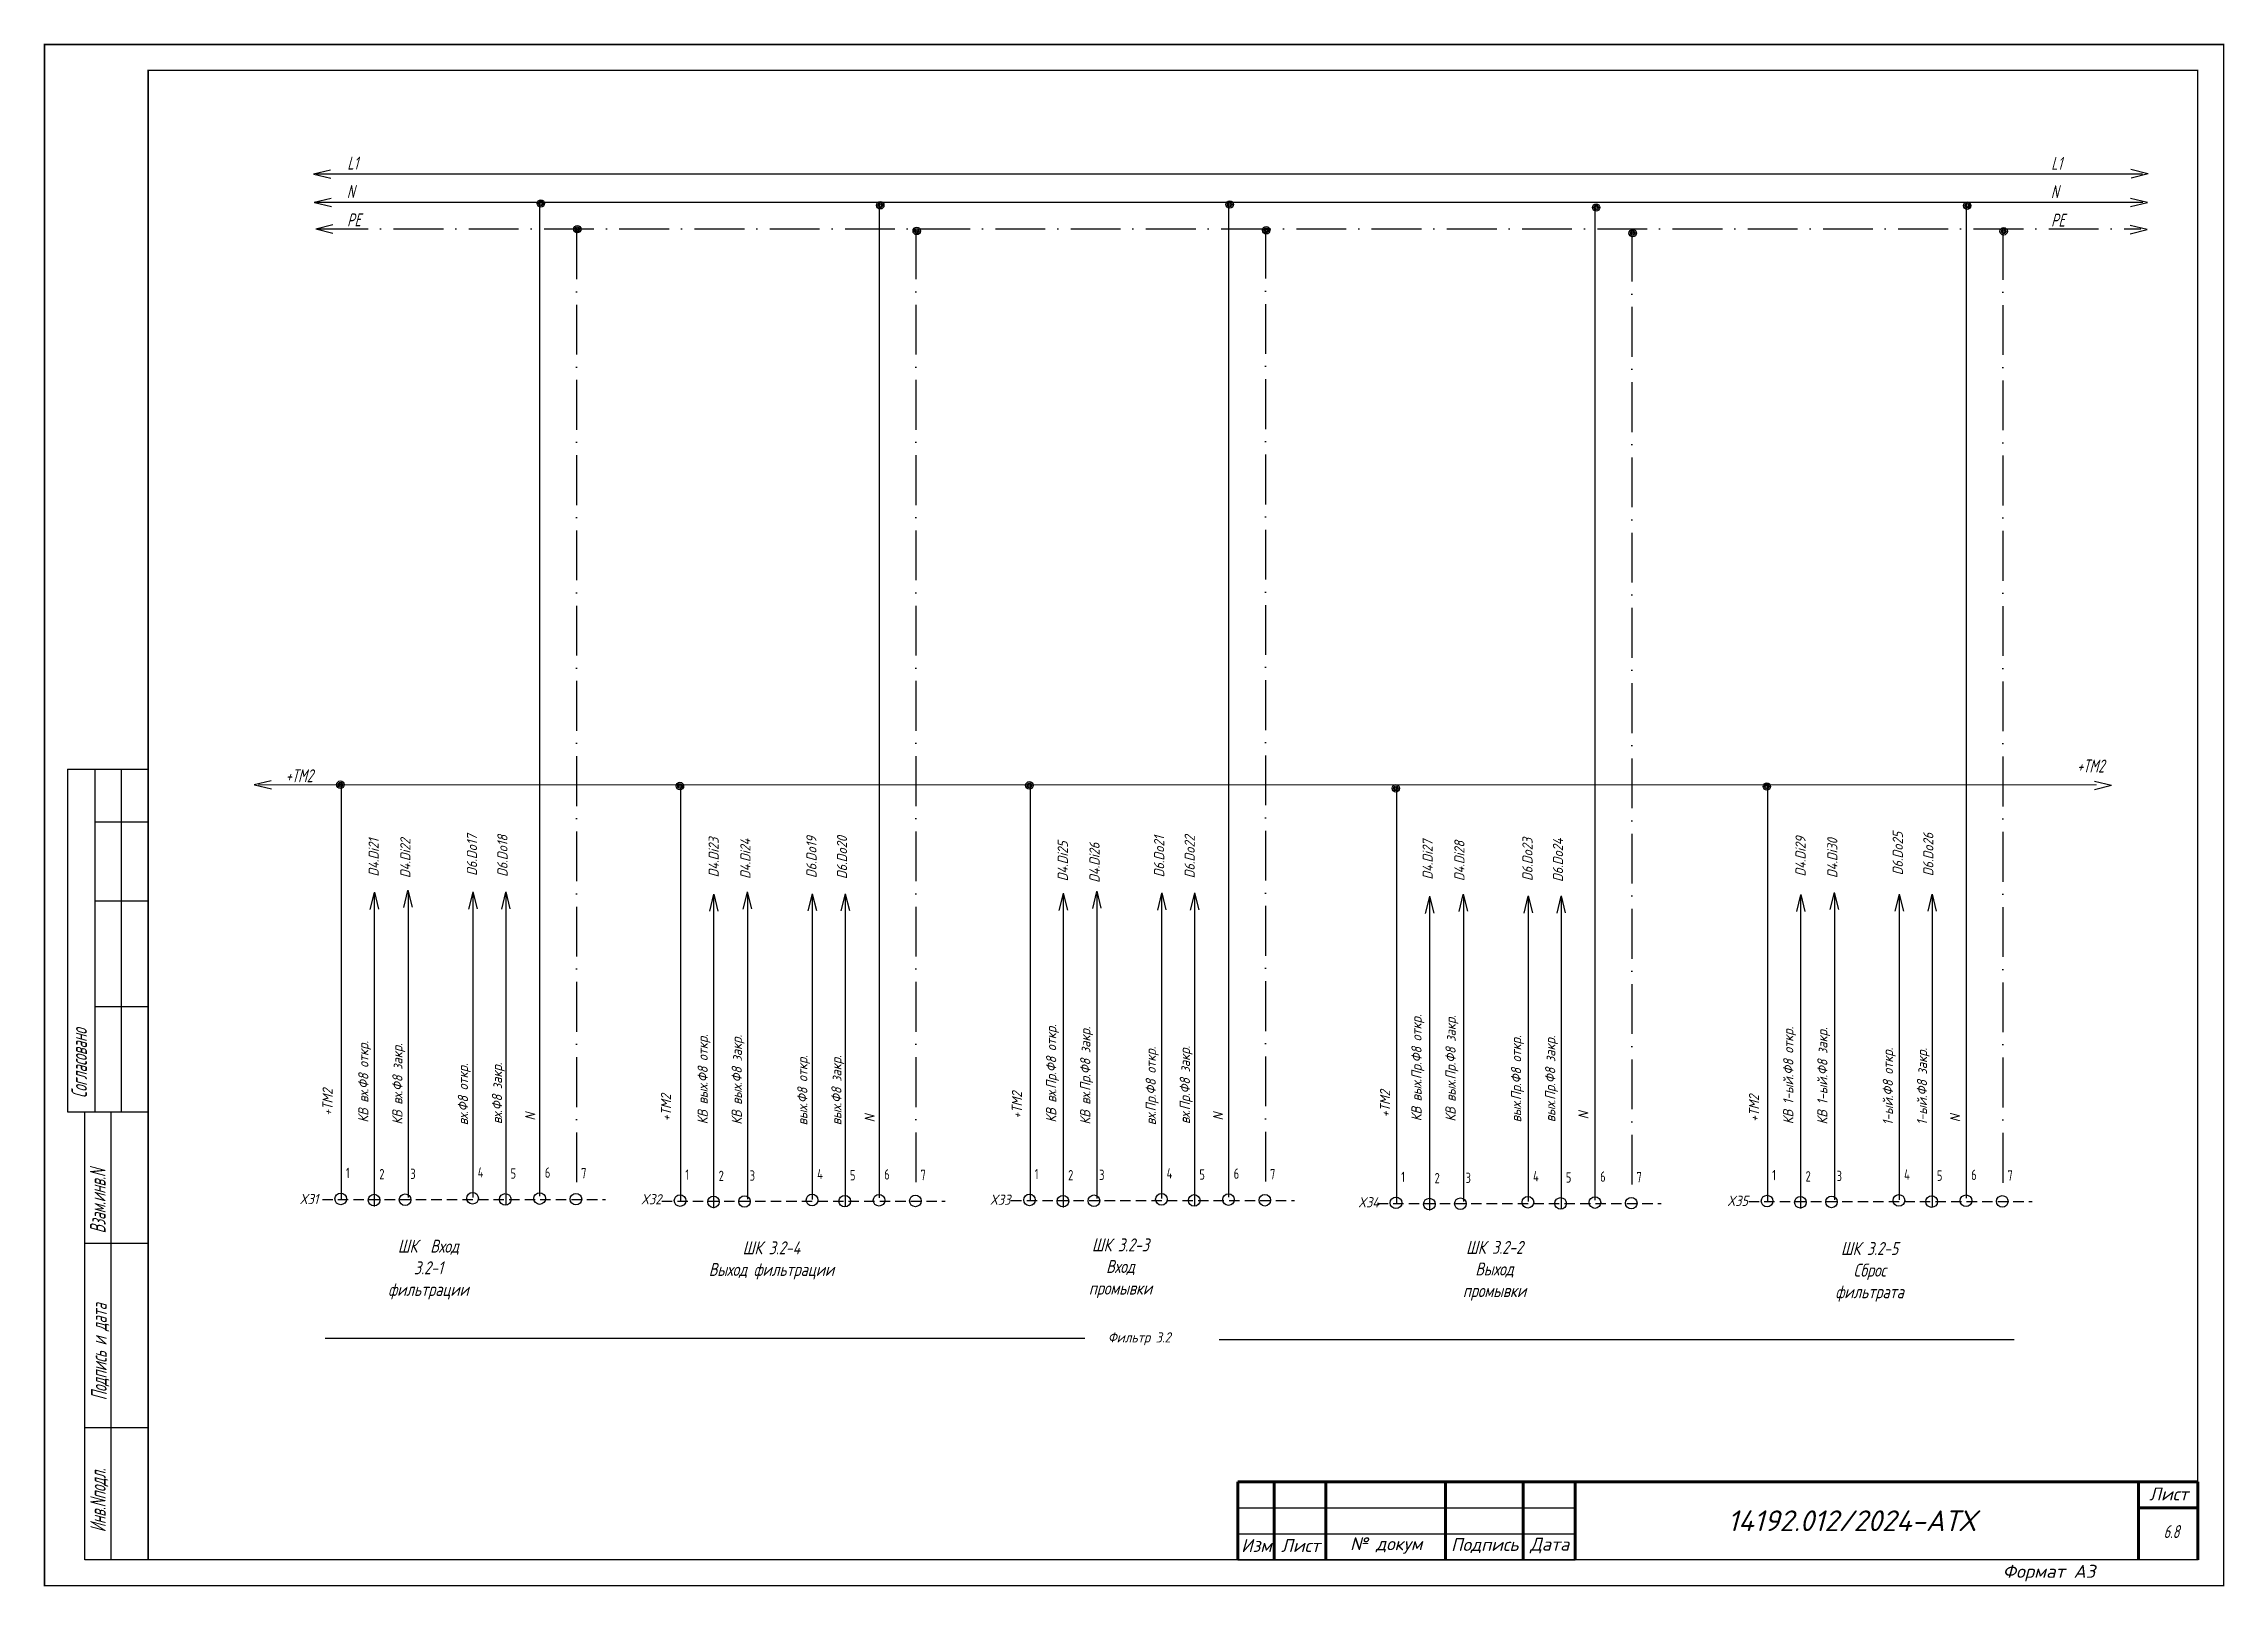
# Model space of a CAD drawing. Header units: millimetres. Extents: x 1510 to 10524, y 7125 to 13164.
# Drawn here: x 6040.6 to 6460.9, y 9092.8 to 9390.1 of the extents above; entities that cross this region are included whole.
import ezdxf
from ezdxf.enums import TextEntityAlignment as Align

# ---------------------------------------------------------------- set-up
doc = ezdxf.new("R2010")
doc.units = ezdxf.units.MM
doc.header["$LTSCALE"] = 4
for name, pattern in [('ACAD_ISO10W100', [18, 12, -3, 0, -3]), ('DASHED', [0.75, 0.5, -0.25]), ('SolidLine', [0])]:
    doc.linetypes.add(name, pattern=pattern)
for name, color, linetype in [('LOC', 8, 'Continuous'), ('RED_2.5mm^2', 1, 'Continuous'), ('SYMS', 7, 'Continuous'), ('Вспомогательная', 1, 'Continuous'), ('Текст', 2, 'Continuous')]:
    doc.layers.add(name, color=color, linetype=linetype)
for name, color, linetype, lineweight in [('RAMKA', 7, 'Continuous', 25), ('SHTAMP', 7, 'SolidLine', 25), ('Основеая', 5, 'Continuous', 60), ('СХЕМА', 7, 'Continuous', 25)]:
    doc.layers.add(name, color=color, linetype=linetype, lineweight=lineweight)
doc.styles.add('COTES', font='cs_gost2304.shx', dxfattribs={"width": 0.75, "oblique": 15})
doc.styles.add('ISOCPEUR', font='isocpeui.ttf')
doc.styles.add('Simplex00.10.00', font='simplex.shx')
doc.styles.add('Simplex25.085.15', font='', dxfattribs={"width": 0.85, "oblique": 15, "height": 2.5})
doc.styles.add('WD', font='romans.shx')
doc.styles.add('ГОСТ', font='isocpeur.ttf', dxfattribs={"oblique": 15})
doc.styles.add('Стиль мой-1', font='', dxfattribs={"width": 0.85, "oblique": 15, "height": 2.5})
doc.styles.get('Simplex25.085.15').set_extended_font_data('GOST type A')
doc.styles.get('Стиль мой-1').set_extended_font_data('GOST type A')

msp = doc.modelspace()

# ---------------------------------------------------------------- texts
at = {"style": 'Simplex25.085.15', "oblique": 15}
for s, height, width, p in [('L1', 2.5, 0.85, (6099.09, 9365.83)), ('L1', 2.5, 0.85, (6427.49, 9365.79)), ('N', 2.5, 0.85, (6099.01, 9360.35)), ('N', 2.5, 0.85, (6427.42, 9360.31)), ('PE', 2.5, 0.85, (6099.06, 9354.88)), ('PE', 2.5, 0.85, (6427.47, 9354.84)), ('+ТМ2', 2.5, 0.85, (6432.47, 9249.64)), ('+ТМ2', 2.5, 0.85, (6087.22, 9247.77)), ('X31', 1.961, 1.083459, (6089.89, 9166.46)), ('X32', 1.961, 1.083459, (6155.7, 9166.43)), ('X33', 1.961, 1.083459, (6222.93, 9166.33)), ('X34', 1.961, 1.083459, (6293.9, 9165.84)), ('X35', 1.961, 1.083459, (6365.05, 9166.12)), ('Фильтр 3.2', 1.961, 1.083459, (6245.68, 9139.8))]:
    msp.add_text(s, height=height, dxfattribs=dict(at, width=width)).set_placement(p)
at = {"color": 3, "style": 'Simplex25.085.15', "oblique": 15, "width": 1.083459}
for s, p in [('D6.Do25', (6398.9, 9229.84)), ('D4.Di21', (6105.15, 9229.58)), ('D4.Di22', (6111.27, 9229.29)), ('D6.Do17', (6124.1, 9229.72)), ('D6.Do18', (6129.98, 9229.52)), ('D4.Di23', (6170.68, 9229.43)), ('D4.Di24', (6176.8, 9229.13)), ('D6.Do19', (6189.53, 9229.3)), ('D6.Do20', (6195.42, 9229.1)), ('D4.Di25', (6237.97, 9228.68)), ('D4.Di26', (6244.09, 9228.39)), ('D6.Do21', (6256.54, 9229.44)), ('D6.Do22', (6262.43, 9229.25)), ('D4.Di27', (6308.29, 9229)), ('D4.Di28', (6314.41, 9228.71)), ('D6.Do23', (6327.53, 9228.73)), ('D6.Do24', (6333.41, 9228.54)), ('D4.Di29', (6380.16, 9229.59)), ('D4.Di30', (6386.28, 9229.3)), ('D6.Do26', (6404.78, 9229.65))]:
    msp.add_text(s, height=1.961, rotation=90, dxfattribs=at).set_placement(p)
at = {"style": 'Simplex25.085.15', "oblique": 15, "width": 1.083459}
for s, height, p in [('КВ вх.Пр.Ф8 откр.', 1.9613, (6235.73, 9182.18)), ('КВ вх.Пр.Ф8 закр.', 1.9613, (6242.3, 9181.79)), ('КВ вых.Пр.Ф8 откр.', 1.9613, (6306.14, 9182.43)), ('КВ вых.Пр.Ф8 закр.', 1.9613, (6312.71, 9182.36)), ('КВ 1-ый.Ф8 откр.', 1.9613, (6377.79, 9181.86)), ('КВ 1-ый.Ф8 закр.', 1.9613, (6384.36, 9181.8)), ('КВ вх.Ф8 откр.', 1.9613, (6103.16, 9182.17)), ('КВ вх.Ф8 закр.', 1.9613, (6109.73, 9181.78)), ('КВ вых.Ф8 откр.', 1.9613, (6168.57, 9181.84)), ('КВ вых.Ф8 закр.', 1.9613, (6175.14, 9181.77)), ('вх.Пр.Ф8 откр.', 1.9613, (6254.93, 9181.68)), ('вх.Пр.Ф8 закр.', 1.9613, (6261.5, 9181.91)), ('вых.Пр.Ф8 откр.', 1.9613, (6325.34, 9182.22)), ('вых.Пр.Ф8 закр.', 1.9613, (6331.91, 9182.26)), ('1-ый.Ф8 откр.', 1.9613, (6396.99, 9181.66)), ('1-ый.Ф8 закр.', 1.9613, (6403.56, 9181.69)), ('вх.Ф8 откр.', 1.9613, (6122.36, 9181.67)), ('вх.Ф8 закр.', 1.9613, (6128.93, 9181.89)), ('вых.Ф8 откр.', 1.9613, (6187.77, 9181.64)), ('вых.Ф8 закр.', 1.9613, (6194.34, 9181.67)), ('+ТМ2', 1.961, (6096.28, 9183.46)), ('+ТМ2', 1.961, (6161.5, 9182.41)), ('+ТМ2', 1.961, (6229.13, 9182.89)), ('+ТМ2', 1.961, (6300.08, 9183.17)), ('+ТМ2', 1.961, (6371.19, 9182.28)), ('N', 1.96, (6135.33, 9182.56)), ('N', 1.96, (6200.74, 9182.22)), ('N', 1.96, (6267.9, 9182.57)), ('N', 1.96, (6338.31, 9182.81)), ('N', 1.96, (6409.96, 9182.24))]:
    msp.add_text(s, height=height, rotation=90, dxfattribs=at).set_placement(p)
at = {"color": 7, "lineweight": 25, "insert": (6449.15, 9104.61), "char_height": 2.5, "attachment_point": 1, "style": 'Стиль мой-1'}
msp.add_mtext_dynamic_manual_height_columns('6.8', width=5.3031, gutter_width=12.5, heights=[0], dxfattribs=at)
at = {"layer": 'SHTAMP', "color": 0, "style": 'ISOCPEUR'}
msp.add_text('14192.012/2024-АТХ', height=4, dxfattribs=at).set_placement((6389, 9103.45), align=Align.CENTER)
at = {"layer": 'SYMS', "linetype": 'Continuous', "char_height": 2.5, "attachment_point": 2}
for s, insert, width in [('{\\Fsimplex|c204;\\Q15;\\W0.75;\\C0;ШК  Вход 3.2-1 фильтрации}', (6114.72, 9159.61), 16.2192), ('{\\Fsimplex|c204;\\Q15;\\W0.75;\\C0;ШК 3.2-4\\PВыход фильтрации}', (6180.83, 9159.29), 27.2347), ('{\\Fsimplex|c204;\\Q15;\\W0.75;\\C0;ШК 3.2-3\\PВход промывки}', (6248.1, 9159.86), 16.2192), ('{\\Fsimplex|c204;\\Q15;\\W0.75;\\C0;ШК 3.2-2 Выход промывки}', (6320.19, 9159.38), 16.2192), ('{\\Fsimplex|c204;\\Q15;\\W0.75;\\C0;ШК 3.2-5\\PСброс фильтрата}', (6392.48, 9159.16), 16.2192)]:
    msp.add_mtext(s, dxfattribs=dict(at, insert=insert, width=width))

# ---------------------------------------------------------------- blocks, each defined once
blk = doc.blocks.new('Формат А3')
at = {"color": 0, "linetype": 'Continuous', "const_width": 0.3}
for points in [[(-420, 297), (0, 297), (0, 0), (-420, 0)], [(-400, 5), (-400, 292), (-5, 292), (-5, 5)]]:
    blk.add_lwpolyline(points, close=True, dxfattribs=at)
at = {"color": 0, "linetype": 'Continuous', "style": 'Simplex00.10.00', "oblique": 15}
blk.add_text('Формат А3', height=2.5, dxfattribs=at).set_placement((-33.67, 2.75), align=Align.MIDDLE_CENTER)
blk = doc.blocks.new('A$C73A268AF')
at = {"lineweight": 30}
for p, q in [((4.57, 157.46), (20.05, 157.46)), ((4.57, 157.46), (4.57, 91.46)), ((9.89, 157.46), (9.89, 91.46)), ((14.97, 157.46), (14.97, 91.46)), ((9.89, 147.31), (20.05, 147.31)), ((9.89, 132.08), (20.05, 132.08)), ((9.89, 111.77), (20.05, 111.77)), ((4.57, 91.46), (20.05, 91.46)), ((7.96, 5.15), (7.96, 91.46)), ((13.04, 5.15), (13.04, 91.46)), ((20.15, 66.08), (7.96, 66.08)), ((20.15, 30.54), (7.96, 30.54))]:
    blk.add_line(p, q, dxfattribs=at)
blk.add_lwpolyline([(20.15, 5.15), (7.96, 5.15)], dxfattribs=at)
at = {"layer": 'Вспомогательная', "color": 7}
for p, q in [((230.15, 15.15), (295.15, 15.15)), ((230.15, 10.15), (295.15, 10.15)), ((230.15, 5.15), (295.15, 5.15))]:
    blk.add_line(p, q, dxfattribs=at)
at = {"layer": 'Основеая', "color": 7}
for p, q in [((230.15, 20.15), (230.15, 5.15)), ((415.15, 20.15), (230.15, 20.15)), ((237.15, 20.15), (237.15, 5.15)), ((247.15, 20.15), (247.15, 5.15)), ((270.15, 20.15), (270.15, 5.15)), ((285.15, 20.15), (285.15, 5.15)), ((295.15, 20.15), (295.15, 5.15)), ((403.72, 20.15), (403.72, 5.15)), ((415.15, 20.15), (415.15, 5.15)), ((403.72, 15.15), (415.15, 15.15))]:
    blk.add_line(p, q, dxfattribs=at)
blk.add_blockref('Формат А3', (420.15, 0.15))
at = {"layer": 'RAMKA', "style": 'COTES', "oblique": 15, "width": 0.75}
for s, p in [('Согласовано', (8.35, 94.1)), ('Взам.инв.N', (11.94, 68.02)), ('Подпись и дата', (12.17, 35.86)), ('Инв.Nподл.', (11.97, 10.43))]:
    blk.add_text(s, height=3, rotation=90, dxfattribs=at).set_placement(p)
at = {"layer": 'Текст', "color": 7, "char_height": 2.5, "style": 'ГОСТ'}
for s, insert, width, attachment_point in [('{\\fISOCPEUR|b0|i0|c204|p34;Лист}', (413.32, 17.81), 11.4585, 6), ('{\\fISOCPEUR|b0|i0|c204|p34;Изм}', (233.75, 7.88), 7, 5), ('{\\fISOCPEUR|b0|i0|c204|p34;Лист}', (242.25, 7.88), 10, 5), ('{\\fISOCPEUR|b0|i0|c204|p34;№ докум}', (258.75, 7.88), 23, 5), ('{\\fISOCPEUR|b0|i0|c204|p34;Подпись}', (277.75, 7.88), 15, 5), ('{\\fISOCPEUR|b0|i0|c204|p34;Дата}', (290.25, 7.88), 10, 5)]:
    blk.add_mtext(s, dxfattribs=dict(at, insert=insert, width=width, attachment_point=attachment_point))
blk = doc.blocks.new('WDDOT')
for radius in [0.72, 0.449, 0.223]:
    blk.add_circle((0, 0), radius)
blk = doc.blocks.new('VT0W02')
blk.add_circle((0, 0), 0.0699)
at = {"style": 'WD'}
for tag, p, width in [('INST', (0.062, 0.42), 0.7), ('LOC', (0.062, 0.25), 0.7), ('DESC1', (0.053, -0.385), 0.8)]:
    blk.add_attdef(tag, p, '', height=0.125, dxfattribs=dict(at, width=width))
at = {"style": 'WD', "flags": 1}
for tag, p, height in [('X4TERM01', (-0.07, 0), 0.0125), ('X4TERMDESC01', (-0.055, -0.023), 0.025), ('X2TERMDESC01', (-0.006, 0.029), 0.025), ('STRIPSEQ', (0, 0), 0.00125), ('X2TERM01', (0, 0.07), 0.0125), ('X1TERMDESC01', (0.039, -0.003), 0.025), ('X1TERM01', (0.07, 0), 0.0125), ('LINKTERM', (0, -0.002), 0.00125), ('X8TERM01', (0, -0.07), 0.0125), ('X8TERMDESC01', (0, -0.054), 0.025)]:
    blk.add_attdef(tag, p, '', height=height, dxfattribs=at)
at = {"linetype": 'Continuous', "style": 'WD'}
for tag, p, height, width, flags in [('WIRENO', (0.062, 0.094), 0.125, 0.8, 8), ('TAGSTRIP', (0.053, -0.229), 0.125, 0.9, 8), ('DESC2', (0.053, -0.541), 0.125, 0.8, 8), ('CAT', (0.213, -0.406), 0.109, 0.8, 1), ('DESC3', (0.053, -0.698), 0.125, 0.8, 8)]:
    blk.add_attdef(tag, p, '', height=height, dxfattribs=dict(at, width=width, flags=flags))
at = {"linetype": 'Continuous', "style": 'WD', "width": 0.8, "flags": 1}
blk.add_attdef('MFG', text='', height=0.109, dxfattribs=at).set_placement((0.088, -0.406), align=Align.RIGHT)
at = {"style": 'WD', "width": 0.7, "flags": 1}
blk.add_attdef('ASSYCODE', (0.062, -0.281), '', height=0.01, dxfattribs=at)

# ---------------------------------------------------------------- linework, layer by layer
at = {"linetype": 'DASHED'}
for p, q in [((6094.29, 9167.38), (6148.89, 9167.38)), ((6159.71, 9167.04), (6214.31, 9167.04)), ((6227.06, 9167.18), (6281.66, 9167.18)), ((6369.19, 9166.96), (6423.79, 9166.96)), ((6297.68, 9166.61), (6352.29, 9166.61))]:
    msp.add_line(p, q, dxfattribs=at)
at = {"color": 7, "ltscale": 0.2}
for p, q in [((6241.21, 9140.55), (6094.8, 9140.55)), ((6267.16, 9140.37), (6420.35, 9140.37))]:
    msp.add_line(p, q, dxfattribs=at)
at = {"layer": 'RED_2.5mm^2', "linetype": 'Continuous', "ltscale": 0.2}
for p, q in [((6093.12, 9365.01), (6445.1, 9365.01)), ((6092.72, 9359.53), (6445.15, 9359.53)), ((6136.17, 9359.45), (6136.17, 9168.02)), ((6201.58, 9359.45), (6201.58, 9167.68)), ((6268.93, 9359.59), (6268.93, 9167.82)), ((6339.56, 9359.02), (6339.56, 9167.25)), ((6411.07, 9359.37), (6411.07, 9167.6)), ((6097.93, 9246.84), (6097.93, 9167.43)), ((6163.34, 9246.71), (6163.34, 9167.09)), ((6230.69, 9247.19), (6230.69, 9167.23)), ((6301.32, 9246.79), (6301.32, 9166.66)), ((6372.83, 9246.99), (6372.83, 9167.01)), ((6104.28, 9226.25), (6104.28, 9166.01)), ((6110.82, 9226.4), (6110.82, 9167.73)), ((6123.28, 9226.51), (6123.28, 9167.72)), ((6129.63, 9226.54), (6129.63, 9166.3)), ((6169.69, 9225.91), (6169.69, 9165.68)), ((6176.23, 9226.07), (6176.23, 9167.39)), ((6188.69, 9226.17), (6188.69, 9167.38)), ((6195.04, 9226.2), (6195.04, 9165.97)), ((6237.04, 9226.05), (6237.04, 9165.81)), ((6243.58, 9226.2), (6243.58, 9167.53)), ((6256.04, 9226.31), (6256.04, 9167.52)), ((6262.39, 9226.34), (6262.39, 9166.1)), ((6314.21, 9225.64), (6314.21, 9166.96)), ((6326.67, 9225.74), (6326.67, 9166.95)), ((6333.02, 9225.77), (6333.02, 9165.54)), ((6379.18, 9225.83), (6379.18, 9165.6)), ((6385.72, 9225.99), (6385.72, 9167.31)), ((6398.17, 9226.09), (6398.17, 9167.3)), ((6404.52, 9226.12), (6404.52, 9165.89)), ((6307.67, 9225.48), (6307.67, 9165.25))]:
    msp.add_line(p, q, dxfattribs=at)
at = {"layer": 'RED_2.5mm^2', "linetype": 'ACAD_ISO10W100', "ltscale": 0.2}
for p, q in [((6093.52, 9354.38), (6444.74, 9354.38)), ((6143.29, 9354.28), (6143.29, 9169.01)), ((6208.7, 9354.28), (6208.7, 9168.68)), ((6276.05, 9354.42), (6276.05, 9168.82)), ((6346.68, 9353.85), (6346.68, 9168.25)), ((6418.19, 9354.2), (6418.19, 9168.6))]:
    msp.add_line(p, q, dxfattribs=at)
at = {"layer": 'SYMS', "linetype": 'Continuous', "ltscale": 0.2}
for p, q in [((6092.61, 9364.99), (6095.88, 9365.8)), ((6092.64, 9364.95), (6095.91, 9364.15)), ((6446.13, 9365.04), (6442.86, 9365.84)), ((6446.17, 9365.01), (6442.9, 9364.2)), ((6092.72, 9359.53), (6096, 9360.34)), ((6446.02, 9359.47), (6442.75, 9360.27)), ((6092.76, 9359.5), (6096.03, 9358.7)), ((6446.06, 9359.44), (6442.78, 9358.63)), ((6093.01, 9354.43), (6096.28, 9355.24)), ((6093.05, 9354.4), (6096.32, 9353.6)), ((6445.96, 9354.26), (6442.69, 9355.05)), ((6446, 9354.22), (6442.73, 9353.41)), ((6081.16, 9247.32), (6084.43, 9248.13)), ((6081.2, 9247.29), (6084.47, 9246.49)), ((6439.1, 9247.14), (6435.83, 9247.94)), ((6439.14, 9247.11), (6435.86, 9246.3)), ((6104.27, 9226.52), (6103.47, 9223.25)), ((6104.31, 9226.56), (6105.12, 9223.29)), ((6110.73, 9226.92), (6109.93, 9223.65)), ((6110.77, 9226.95), (6111.58, 9223.68)), ((6123.26, 9226.59), (6122.46, 9223.32)), ((6123.29, 9226.63), (6124.1, 9223.35)), ((6129.6, 9226.59), (6128.8, 9223.32)), ((6129.64, 9226.63), (6130.45, 9223.35)), ((6169.69, 9226.18), (6168.89, 9222.92)), ((6169.72, 9226.22), (6170.53, 9222.95)), ((6176.15, 9226.58), (6175.35, 9223.31)), ((6176.18, 9226.62), (6176.99, 9223.35)), ((6188.67, 9226.25), (6187.87, 9222.98)), ((6188.71, 9226.29), (6189.52, 9223.02)), ((6195.02, 9226.25), (6194.22, 9222.98)), ((6195.05, 9226.29), (6195.86, 9223.02)), ((6237.04, 9226.32), (6236.24, 9223.05)), ((6237.07, 9226.36), (6237.88, 9223.09)), ((6243.5, 9226.72), (6242.7, 9223.45)), ((6243.53, 9226.76), (6244.34, 9223.48)), ((6256.02, 9226.39), (6255.22, 9223.12)), ((6256.06, 9226.43), (6256.87, 9223.16)), ((6262.37, 9226.39), (6261.57, 9223.12)), ((6262.4, 9226.43), (6263.21, 9223.16)), ((6307.66, 9225.75), (6306.86, 9222.49)), ((6307.7, 9225.79), (6308.51, 9222.52)), ((6314.12, 9226.15), (6313.32, 9222.88)), ((6314.16, 9226.19), (6314.97, 9222.92)), ((6326.65, 9225.82), (6325.85, 9222.56)), ((6326.68, 9225.86), (6327.49, 9222.59)), ((6332.99, 9225.82), (6332.19, 9222.56)), ((6333.03, 9225.86), (6333.84, 9222.59)), ((6379.17, 9226.1), (6378.37, 9222.84)), ((6379.21, 9226.14), (6380.02, 9222.87)), ((6385.63, 9226.5), (6384.83, 9223.23)), ((6385.67, 9226.54), (6386.48, 9223.27)), ((6398.16, 9226.17), (6397.36, 9222.91)), ((6398.19, 9226.21), (6399, 9222.94)), ((6404.5, 9226.17), (6403.7, 9222.91)), ((6404.54, 9226.21), (6405.35, 9222.94))]:
    msp.add_line(p, q, dxfattribs=at)
at = {"layer": 'СХЕМА', "color": 1, "linetype": 'Continuous', "lineweight": 20, "ltscale": 30}
msp.add_line((6436.19, 9247.27), (6081.95, 9247.27), dxfattribs=at)

# ---------------------------------------------------------------- block references
at = {"ltscale": 1.2}
msp.add_blockref('A$C73A268AF', (6040.57, 9092.8), dxfattribs=at)
at = {"layer": 'SYMS', "linetype": 'Continuous', "ltscale": 0.2}
for p in [(6136.4, 9359.3), (6201.81, 9358.96), (6269.16, 9359.1), (6339.79, 9358.53), (6411.3, 9358.88), (6143.43, 9354.34), (6208.85, 9354.01), (6276.2, 9354.14), (6346.83, 9353.58), (6418.33, 9353.93), (6097.76, 9247.29), (6163.2, 9247.03), (6230.55, 9247.16), (6301.18, 9246.6), (6372.68, 9246.95)]:
    msp.add_blockref('WDDOT', p, dxfattribs=at)
ref = msp.add_blockref('VT0W02', (6097.82, 9167.47), dxfattribs=dict(at, xscale=16, yscale=16, zscale=16))
ref.add_attrib('LOC', '1', (6098.82, 9171.47), dxfattribs={"layer": 'LOC', "height": 2, "style": 'WD', "width": 0.7})
ref = msp.add_blockref('VT0W02', (6104.26, 9167.24), dxfattribs=dict(at, xscale=16, yscale=16, zscale=16))
ref.add_attrib('LOC', '2', (6105.26, 9171.24), dxfattribs={"layer": 'LOC', "height": 2, "style": 'WD', "width": 0.7})
ref = msp.add_blockref('VT0W02', (6110.24, 9167.31), dxfattribs=dict(at, xscale=16, yscale=16, zscale=16))
ref.add_attrib('LOC', '3', (6111.24, 9171.31), dxfattribs={"layer": 'LOC', "height": 2, "style": 'WD', "width": 0.7})
ref = msp.add_blockref('VT0W02', (6123.24, 9167.59), dxfattribs=dict(at, xscale=16, yscale=16, zscale=16))
ref.add_attrib('LOC', '4', (6124.24, 9171.59), dxfattribs={"layer": 'LOC', "height": 2, "style": 'WD', "width": 0.7})
ref = msp.add_blockref('VT0W02', (6129.55, 9167.37), dxfattribs=dict(at, xscale=16, yscale=16, zscale=16))
ref.add_attrib('LOC', '5', (6130.55, 9171.37), dxfattribs={"layer": 'LOC', "height": 2, "style": 'WD', "width": 0.7})
ref = msp.add_blockref('VT0W02', (6136.17, 9167.54), dxfattribs=dict(at, xscale=16, yscale=16, zscale=16))
ref.add_attrib('LOC', '6', (6137.17, 9171.54), dxfattribs={"layer": 'LOC', "height": 2, "style": 'WD', "width": 0.7})
ref = msp.add_blockref('VT0W02', (6143.17, 9167.42), dxfattribs=dict(at, xscale=16, yscale=16, zscale=16))
ref.add_attrib('LOC', '7', (6144.17, 9171.42), dxfattribs={"layer": 'LOC', "height": 2, "style": 'WD', "width": 0.7})
ref = msp.add_blockref('VT0W02', (6163.23, 9167.14), dxfattribs=dict(at, xscale=16, yscale=16, zscale=16))
ref.add_attrib('LOC', '1', (6164.23, 9171.14), dxfattribs={"layer": 'LOC', "height": 2, "style": 'WD', "width": 0.7})
ref = msp.add_blockref('VT0W02', (6169.67, 9166.9), dxfattribs=dict(at, xscale=16, yscale=16, zscale=16))
ref.add_attrib('LOC', '2', (6170.67, 9170.9), dxfattribs={"layer": 'LOC', "height": 2, "style": 'WD', "width": 0.7})
ref = msp.add_blockref('VT0W02', (6175.65, 9166.97), dxfattribs=dict(at, xscale=16, yscale=16, zscale=16))
ref.add_attrib('LOC', '3', (6176.65, 9170.97), dxfattribs={"layer": 'LOC', "height": 2, "style": 'WD', "width": 0.7})
ref = msp.add_blockref('VT0W02', (6188.66, 9167.26), dxfattribs=dict(at, xscale=16, yscale=16, zscale=16))
ref.add_attrib('LOC', '4', (6189.66, 9171.26), dxfattribs={"layer": 'LOC', "height": 2, "style": 'WD', "width": 0.7})
ref = msp.add_blockref('VT0W02', (6194.97, 9167.03), dxfattribs=dict(at, xscale=16, yscale=16, zscale=16))
ref.add_attrib('LOC', '5', (6195.97, 9171.03), dxfattribs={"layer": 'LOC', "height": 2, "style": 'WD', "width": 0.7})
ref = msp.add_blockref('VT0W02', (6201.58, 9167.2), dxfattribs=dict(at, xscale=16, yscale=16, zscale=16))
ref.add_attrib('LOC', '6', (6202.58, 9171.2), dxfattribs={"layer": 'LOC', "height": 2, "style": 'WD', "width": 0.7})
ref = msp.add_blockref('VT0W02', (6208.58, 9167.08), dxfattribs=dict(at, xscale=16, yscale=16, zscale=16))
ref.add_attrib('LOC', '7', (6209.58, 9171.08), dxfattribs={"layer": 'LOC', "height": 2, "style": 'WD', "width": 0.7})
ref = msp.add_blockref('VT0W02', (6230.58, 9167.27), dxfattribs=dict(at, xscale=16, yscale=16, zscale=16))
ref.add_attrib('LOC', '1', (6231.58, 9171.27), dxfattribs={"layer": 'LOC', "height": 2, "style": 'WD', "width": 0.7})
ref = msp.add_blockref('VT0W02', (6237.02, 9167.04), dxfattribs=dict(at, xscale=16, yscale=16, zscale=16))
ref.add_attrib('LOC', '2', (6238.02, 9171.04), dxfattribs={"layer": 'LOC', "height": 2, "style": 'WD', "width": 0.7})
ref = msp.add_blockref('VT0W02', (6243, 9167.11), dxfattribs=dict(at, xscale=16, yscale=16, zscale=16))
ref.add_attrib('LOC', '3', (6244, 9171.11), dxfattribs={"layer": 'LOC', "height": 2, "style": 'WD', "width": 0.7})
ref = msp.add_blockref('VT0W02', (6256.01, 9167.39), dxfattribs=dict(at, xscale=16, yscale=16, zscale=16))
ref.add_attrib('LOC', '4', (6257.01, 9171.39), dxfattribs={"layer": 'LOC', "height": 2, "style": 'WD', "width": 0.7})
ref = msp.add_blockref('VT0W02', (6262.32, 9167.17), dxfattribs=dict(at, xscale=16, yscale=16, zscale=16))
ref.add_attrib('LOC', '5', (6263.32, 9171.17), dxfattribs={"layer": 'LOC', "height": 2, "style": 'WD', "width": 0.7})
ref = msp.add_blockref('VT0W02', (6268.93, 9167.34), dxfattribs=dict(at, xscale=16, yscale=16, zscale=16))
ref.add_attrib('LOC', '6', (6269.93, 9171.34), dxfattribs={"layer": 'LOC', "height": 2, "style": 'WD', "width": 0.7})
ref = msp.add_blockref('VT0W02', (6275.93, 9167.22), dxfattribs=dict(at, xscale=16, yscale=16, zscale=16))
ref.add_attrib('LOC', '7', (6276.93, 9171.22), dxfattribs={"layer": 'LOC', "height": 2, "style": 'WD', "width": 0.7})
ref = msp.add_blockref('VT0W02', (6301.21, 9166.71), dxfattribs=dict(at, xscale=16, yscale=16, zscale=16))
ref.add_attrib('LOC', '1', (6302.21, 9170.71), dxfattribs={"layer": 'LOC', "height": 2, "style": 'WD', "width": 0.7})
ref = msp.add_blockref('VT0W02', (6307.65, 9166.47), dxfattribs=dict(at, xscale=16, yscale=16, zscale=16))
ref.add_attrib('LOC', '2', (6308.65, 9170.47), dxfattribs={"layer": 'LOC', "height": 2, "style": 'WD', "width": 0.7})
ref = msp.add_blockref('VT0W02', (6313.63, 9166.54), dxfattribs=dict(at, xscale=16, yscale=16, zscale=16))
ref.add_attrib('LOC', '3', (6314.63, 9170.54), dxfattribs={"layer": 'LOC', "height": 2, "style": 'WD', "width": 0.7})
ref = msp.add_blockref('VT0W02', (6326.63, 9166.83), dxfattribs=dict(at, xscale=16, yscale=16, zscale=16))
ref.add_attrib('LOC', '4', (6327.63, 9170.83), dxfattribs={"layer": 'LOC', "height": 2, "style": 'WD', "width": 0.7})
ref = msp.add_blockref('VT0W02', (6332.94, 9166.6), dxfattribs=dict(at, xscale=16, yscale=16, zscale=16))
ref.add_attrib('LOC', '5', (6333.94, 9170.6), dxfattribs={"layer": 'LOC', "height": 2, "style": 'WD', "width": 0.7})
ref = msp.add_blockref('VT0W02', (6339.56, 9166.77), dxfattribs=dict(at, xscale=16, yscale=16, zscale=16))
ref.add_attrib('LOC', '6', (6340.56, 9170.77), dxfattribs={"layer": 'LOC', "height": 2, "style": 'WD', "width": 0.7})
ref = msp.add_blockref('VT0W02', (6346.56, 9166.65), dxfattribs=dict(at, xscale=16, yscale=16, zscale=16))
ref.add_attrib('LOC', '7', (6347.56, 9170.65), dxfattribs={"layer": 'LOC', "height": 2, "style": 'WD', "width": 0.7})
ref = msp.add_blockref('VT0W02', (6372.72, 9167.06), dxfattribs=dict(at, xscale=16, yscale=16, zscale=16))
ref.add_attrib('LOC', '1', (6373.72, 9171.06), dxfattribs={"layer": 'LOC', "height": 2, "style": 'WD', "width": 0.7})
ref = msp.add_blockref('VT0W02', (6379.15, 9166.82), dxfattribs=dict(at, xscale=16, yscale=16, zscale=16))
ref.add_attrib('LOC', '2', (6380.15, 9170.82), dxfattribs={"layer": 'LOC', "height": 2, "style": 'WD', "width": 0.7})
ref = msp.add_blockref('VT0W02', (6385.14, 9166.89), dxfattribs=dict(at, xscale=16, yscale=16, zscale=16))
ref.add_attrib('LOC', '3', (6386.14, 9170.89), dxfattribs={"layer": 'LOC', "height": 2, "style": 'WD', "width": 0.7})
ref = msp.add_blockref('VT0W02', (6398.14, 9167.18), dxfattribs=dict(at, xscale=16, yscale=16, zscale=16))
ref.add_attrib('LOC', '4', (6399.14, 9171.18), dxfattribs={"layer": 'LOC', "height": 2, "style": 'WD', "width": 0.7})
ref = msp.add_blockref('VT0W02', (6404.45, 9166.95), dxfattribs=dict(at, xscale=16, yscale=16, zscale=16))
ref.add_attrib('LOC', '5', (6405.45, 9170.95), dxfattribs={"layer": 'LOC', "height": 2, "style": 'WD', "width": 0.7})
ref = msp.add_blockref('VT0W02', (6411.07, 9167.12), dxfattribs=dict(at, xscale=16, yscale=16, zscale=16))
ref.add_attrib('LOC', '6', (6412.07, 9171.12), dxfattribs={"layer": 'LOC', "height": 2, "style": 'WD', "width": 0.7})
ref = msp.add_blockref('VT0W02', (6418.06, 9167), dxfattribs=dict(at, xscale=16, yscale=16, zscale=16))
ref.add_attrib('LOC', '7', (6419.06, 9171), dxfattribs={"layer": 'LOC', "height": 2, "style": 'WD', "width": 0.7})

msp.set_redraw_order([(e.dxf.handle, doc.entitydb.next_handle()) for e in msp.query("TEXT MTEXT ATTDEF DIMENSION ARC_DIMENSION")])  # texts and dimensions are drawn at this point

doc.saveas('drawing.dxf')
